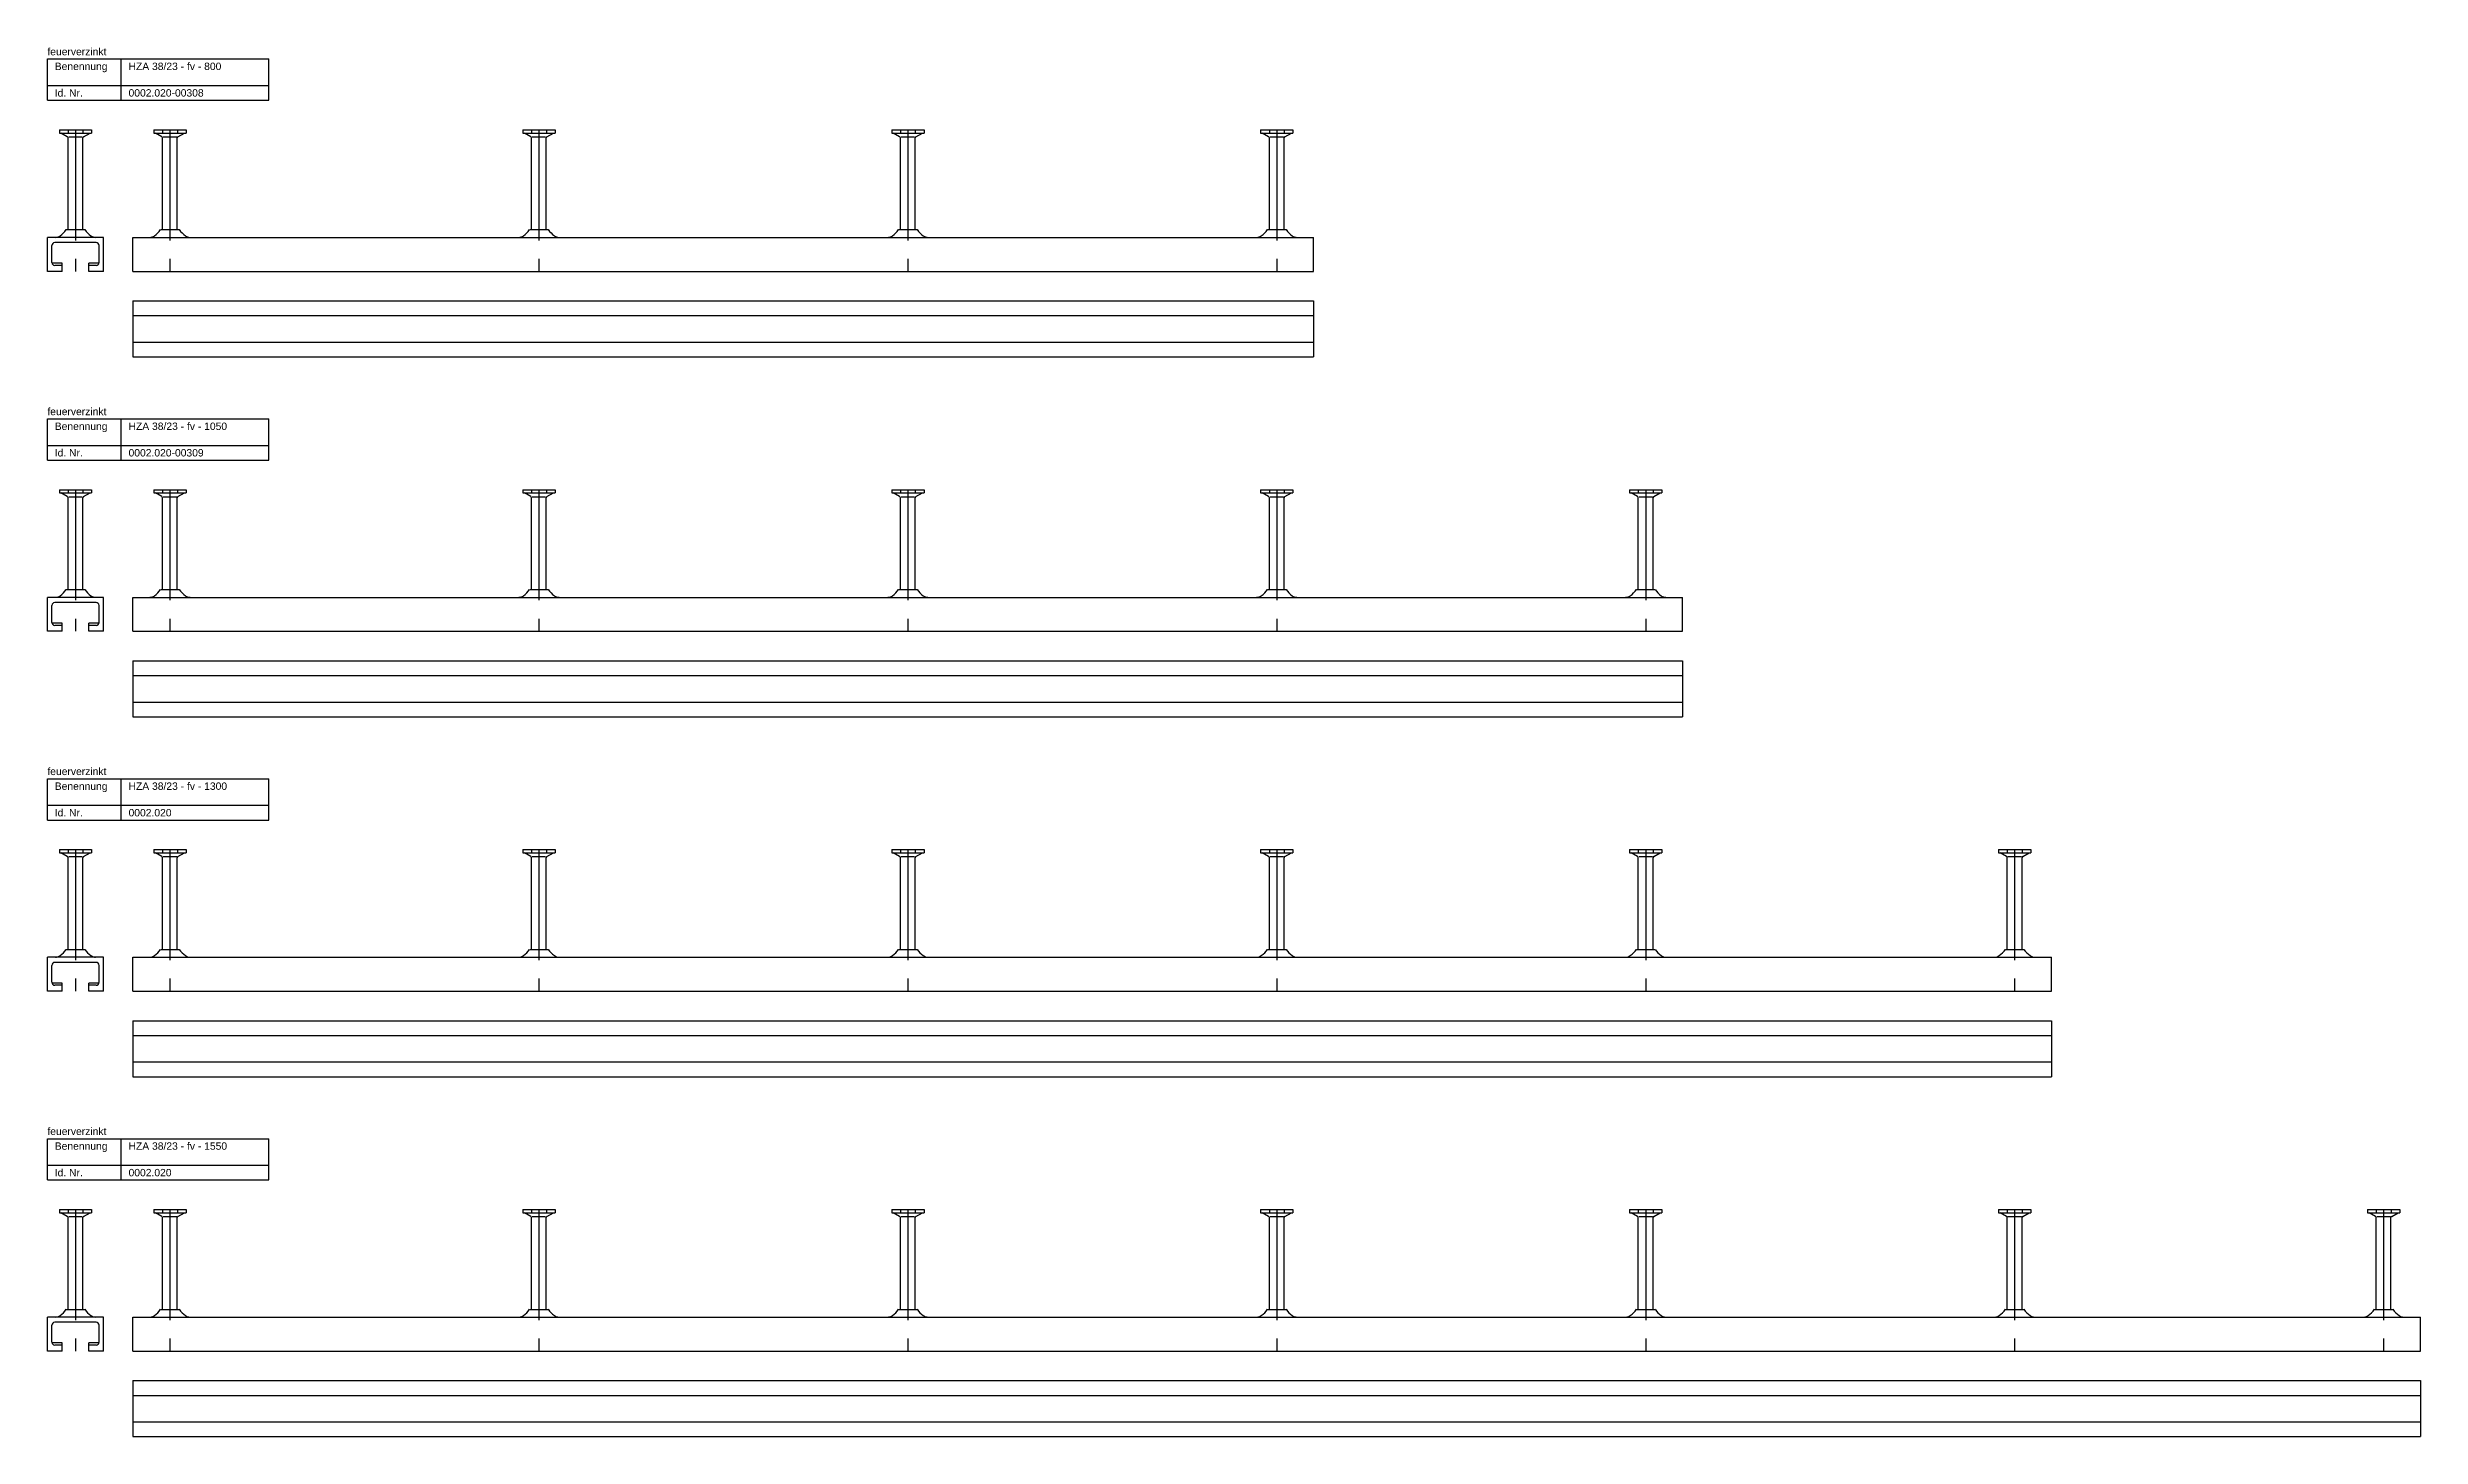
# Model space of a CAD drawing. Header units: millimetres. Extents: x -218 to 5910, y -4299 to 2743.
# Drawn here: x -218 to 1390, y 93 to 1035 of the extents above; entities that cross this region are included whole.
import ezdxf

# ---------------------------------------------------------------- set-up
doc = ezdxf.new("R2010")
doc.units = ezdxf.units.MM
doc.header["$LTSCALE"] = 10
doc.linetypes.add('MITTE2', pattern=[1.125, 0.75, -0.125, 0.125, -0.125])
doc.layers.add('HALFEN', color=2, linetype='CONTINUOUS')
doc.styles.add('ARIAL50', font='ARIAL.TTF', dxfattribs={"height": 5})

msp = doc.modelspace()

# ---------------------------------------------------------------- texts
at = {"layer": 'HALFEN', "style": 'ARIAL50'}
for s, p in [('feuerverzinkt', (-217.8, 1029.7)), ('Benennung', (-212.8, 1019.7)), ('HZA 38/23 - fv - 800', (-162.8, 1019.7)), ('Id. Nr.', (-212.8, 1001.7)), ('0002.020-00308', (-162.8, 1001.7)), ('feuerverzinkt', (-217.8, 785.7)), ('Benennung', (-212.8, 775.7)), ('HZA 38/23 - fv - 1050', (-162.8, 775.7)), ('Id. Nr.', (-212.8, 757.7)), ('0002.020-00309', (-162.8, 757.7)), ('feuerverzinkt', (-217.8, 541.7)), ('Benennung', (-212.8, 531.7)), ('HZA 38/23 - fv - 1300', (-162.8, 531.7)), ('Id. Nr.', (-212.8, 513.7)), ('0002.020', (-162.8, 513.7)), ('feuerverzinkt', (-217.8, 297.7)), ('Benennung', (-212.8, 287.7)), ('HZA 38/23 - fv - 1550', (-162.8, 287.7)), ('Id. Nr.', (-212.8, 269.7)), ('0002.020', (-162.8, 269.7))]:
    msp.add_text(s, height=5, dxfattribs=at).set_placement(p)

# ---------------------------------------------------------------- linework, layer by layer
at = {"layer": 'HALFEN'}
for p, q in [((-217.8, 1027.2), (-67.8, 1027.2)), ((-217.8, 999.2), (-217.8, 1027.2)), ((-167.8, 999.2), (-167.8, 1027.2)), ((-67.8, 999.2), (-67.8, 1027.2)), ((-217.8, 1009.2), (-67.8, 1009.2)), ((-217.8, 999.2), (-67.8, 999.2)), ((-209.7, 979.2), (-187.8, 979.2)), ((-209.7, 979.2), (-209.7, 977)), ((-209.7, 977), (-187.8, 977)), ((-204.3, 974.5), (-208.6, 977)), ((-203.8, 979.2), (-203.8, 977)), ((-203.8, 911.5), (-203.8, 973.7)), ((-194.2, 974.2), (-203.3, 974.2)), ((-193.8, 911.5), (-193.8, 973.7)), ((-193.7, 979.2), (-193.7, 977)), ((-193.3, 974.5), (-188.9, 977)), ((-187.8, 979.2), (-187.8, 977)), ((-145.7, 979.2), (-123.8, 979.2)), ((-145.7, 979.2), (-145.7, 977)), ((-145.7, 977), (-123.8, 977)), ((-140.3, 974.5), (-144.6, 977)), ((-139.8, 979.2), (-139.8, 977)), ((-139.8, 911.5), (-139.8, 973.7)), ((-130.2, 974.2), (-139.3, 974.2)), ((-129.8, 911.5), (-129.8, 973.7)), ((-129.7, 979.2), (-129.7, 977)), ((-129.3, 974.5), (-124.9, 977)), ((-123.8, 979.2), (-123.8, 977)), ((104.3, 979.2), (126.2, 979.2)), ((104.3, 979.2), (104.3, 977)), ((104.3, 977), (126.2, 977)), ((109.7, 974.5), (105.4, 977)), ((110.2, 979.2), (110.2, 977)), ((110.2, 911.5), (110.2, 973.7)), ((119.8, 974.2), (110.7, 974.2)), ((120.2, 911.5), (120.2, 973.7)), ((120.3, 979.2), (120.3, 977)), ((120.7, 974.5), (125.1, 977)), ((126.2, 979.2), (126.2, 977)), ((354.3, 979.2), (376.2, 979.2)), ((354.3, 979.2), (354.3, 977)), ((354.3, 977), (376.2, 977)), ((359.7, 974.5), (355.4, 977)), ((360.2, 979.2), (360.2, 977)), ((360.2, 911.5), (360.2, 973.7)), ((369.8, 974.2), (360.7, 974.2)), ((370.2, 911.5), (370.2, 973.7)), ((370.3, 979.2), (370.3, 977)), ((370.7, 974.5), (375.1, 977)), ((376.2, 979.2), (376.2, 977)), ((604.3, 979.2), (626.2, 979.2)), ((604.3, 979.2), (604.3, 977)), ((604.3, 977), (626.2, 977)), ((609.7, 974.5), (605.4, 977)), ((610.2, 979.2), (610.2, 977)), ((610.2, 911.5), (610.2, 973.7)), ((619.8, 974.2), (610.7, 974.2)), ((620.2, 911.5), (620.2, 973.7)), ((620.3, 979.2), (620.3, 977)), ((620.7, 974.5), (625.1, 977)), ((626.2, 979.2), (626.2, 977)), ((-179.8, 906.2), (-217.8, 906.2)), ((-217.8, 883.2), (-217.8, 906.2)), ((-214.8, 889.2), (-214.8, 900.7)), ((-184.8, 902.7), (-212.8, 902.7)), ((-205, 911.5), (-192.5, 911.5)), ((-182.8, 889.2), (-182.8, 900.7)), ((-179.8, 883.2), (-179.8, 906.2)), ((-159.8, 906.2), (640.2, 906.2)), ((-159.8, 883.2), (-159.8, 906.2)), ((-141, 911.5), (-128.5, 911.5)), ((109, 911.5), (121.5, 911.5)), ((359, 911.5), (371.5, 911.5)), ((609, 911.5), (621.5, 911.5)), ((640.2, 883.2), (640.2, 906.2)), ((-207.8, 888.7), (-214.7, 888.7)), ((-207.8, 887.2), (-212.8, 887.2)), ((-207.8, 883.2), (-207.8, 888.7)), ((-189.8, 883.2), (-189.8, 888.7)), ((-182.8, 888.7), (-189.8, 888.7)), ((-184.8, 887.2), (-189.8, 887.2)), ((-207.8, 883.2), (-217.8, 883.2)), ((-179.8, 883.2), (-189.8, 883.2)), ((-159.8, 883.2), (640.2, 883.2)), ((-159.8, 863.2), (640.2, 863.2)), ((-159.8, 863.2), (-159.8, 825.2)), ((-159.8, 853.2), (640.2, 853.2)), ((640.2, 863.2), (640.2, 825.2)), ((-159.8, 835.2), (640.2, 835.2)), ((-159.8, 825.2), (640.2, 825.2)), ((-217.8, 783.2), (-67.8, 783.2)), ((-217.8, 755.2), (-217.8, 783.2)), ((-167.8, 755.2), (-167.8, 783.2)), ((-67.8, 755.2), (-67.8, 783.2)), ((-217.8, 765.2), (-67.8, 765.2)), ((-217.8, 755.2), (-67.8, 755.2)), ((-209.7, 735.2), (-187.8, 735.2)), ((-209.7, 735.2), (-209.7, 733)), ((-209.7, 733), (-187.8, 733)), ((-204.3, 730.5), (-208.6, 733)), ((-203.8, 735.2), (-203.8, 733)), ((-203.8, 667.5), (-203.8, 729.7)), ((-194.2, 730.2), (-203.3, 730.2)), ((-193.8, 667.5), (-193.8, 729.7)), ((-193.7, 735.2), (-193.7, 733)), ((-193.3, 730.5), (-188.9, 733)), ((-187.8, 735.2), (-187.8, 733)), ((-145.7, 735.2), (-123.8, 735.2)), ((-145.7, 735.2), (-145.7, 733)), ((-145.7, 733), (-123.8, 733)), ((-140.3, 730.5), (-144.6, 733)), ((-139.8, 735.2), (-139.8, 733)), ((-139.8, 667.5), (-139.8, 729.7)), ((-130.2, 730.2), (-139.3, 730.2)), ((-129.8, 667.5), (-129.8, 729.7)), ((-129.7, 735.2), (-129.7, 733)), ((-129.3, 730.5), (-124.9, 733)), ((-123.8, 735.2), (-123.8, 733)), ((104.3, 735.2), (126.2, 735.2)), ((104.3, 735.2), (104.3, 733)), ((104.3, 733), (126.2, 733)), ((109.7, 730.5), (105.4, 733)), ((110.2, 735.2), (110.2, 733)), ((110.2, 667.5), (110.2, 729.7)), ((119.8, 730.2), (110.7, 730.2)), ((120.2, 667.5), (120.2, 729.7)), ((120.3, 735.2), (120.3, 733)), ((120.7, 730.5), (125.1, 733)), ((126.2, 735.2), (126.2, 733)), ((354.3, 735.2), (376.2, 735.2)), ((354.3, 735.2), (354.3, 733)), ((354.3, 733), (376.2, 733)), ((359.7, 730.5), (355.4, 733)), ((360.2, 735.2), (360.2, 733)), ((360.2, 667.5), (360.2, 729.7)), ((369.8, 730.2), (360.7, 730.2)), ((370.2, 667.5), (370.2, 729.7)), ((370.3, 735.2), (370.3, 733)), ((370.7, 730.5), (375.1, 733)), ((376.2, 735.2), (376.2, 733)), ((604.3, 735.2), (626.2, 735.2)), ((604.3, 735.2), (604.3, 733)), ((604.3, 733), (626.2, 733)), ((609.7, 730.5), (605.4, 733)), ((610.2, 735.2), (610.2, 733)), ((610.2, 667.5), (610.2, 729.7)), ((619.8, 730.2), (610.7, 730.2)), ((620.2, 667.5), (620.2, 729.7)), ((620.3, 735.2), (620.3, 733)), ((620.7, 730.5), (625.1, 733)), ((626.2, 735.2), (626.2, 733)), ((854.3, 735.2), (876.2, 735.2)), ((854.3, 735.2), (854.3, 733)), ((854.3, 733), (876.2, 733)), ((859.7, 730.5), (855.4, 733)), ((860.2, 735.2), (860.2, 733)), ((860.2, 667.5), (860.2, 729.7)), ((869.8, 730.2), (860.7, 730.2)), ((870.2, 667.5), (870.2, 729.7)), ((870.3, 735.2), (870.3, 733)), ((870.7, 730.5), (875.1, 733)), ((876.2, 735.2), (876.2, 733)), ((-179.8, 662.2), (-217.8, 662.2)), ((-217.8, 639.2), (-217.8, 662.2)), ((-205, 667.5), (-192.5, 667.5)), ((-179.8, 639.2), (-179.8, 662.2)), ((-159.8, 662.2), (890.2, 662.2)), ((-159.8, 639.2), (-159.8, 662.2)), ((-141, 667.5), (-128.5, 667.5)), ((109, 667.5), (121.5, 667.5)), ((359, 667.5), (371.5, 667.5)), ((609, 667.5), (621.5, 667.5)), ((859, 667.5), (871.5, 667.5)), ((890.2, 639.2), (890.2, 662.2)), ((-214.8, 645.2), (-214.8, 656.7)), ((-207.8, 644.7), (-214.7, 644.7)), ((-184.8, 658.7), (-212.8, 658.7)), ((-207.8, 643.2), (-212.8, 643.2)), ((-207.8, 639.2), (-207.8, 644.7)), ((-189.8, 639.2), (-189.8, 644.7)), ((-182.8, 644.7), (-189.8, 644.7)), ((-184.8, 643.2), (-189.8, 643.2)), ((-182.8, 645.2), (-182.8, 656.7)), ((-207.8, 639.2), (-217.8, 639.2)), ((-179.8, 639.2), (-189.8, 639.2)), ((-159.8, 639.2), (890.2, 639.2)), ((-159.8, 619.2), (890.2, 619.2)), ((-159.8, 619.2), (-159.8, 581.2)), ((890.2, 619.2), (890.2, 581.2)), ((-159.8, 609.2), (890.2, 609.2)), ((-159.8, 591.2), (890.2, 591.2)), ((-159.8, 581.2), (890.2, 581.2)), ((-217.8, 539.2), (-67.8, 539.2)), ((-217.8, 511.2), (-217.8, 539.2)), ((-167.8, 511.2), (-167.8, 539.2)), ((-67.8, 511.2), (-67.8, 539.2)), ((-217.8, 521.2), (-67.8, 521.2)), ((-217.8, 511.2), (-67.8, 511.2)), ((-209.7, 491.2), (-187.8, 491.2)), ((-209.7, 491.2), (-209.7, 489)), ((-209.7, 489), (-187.8, 489)), ((-204.3, 486.5), (-208.6, 489)), ((-203.8, 491.2), (-203.8, 489)), ((-203.8, 423.5), (-203.8, 485.7)), ((-194.2, 486.2), (-203.3, 486.2)), ((-193.8, 423.5), (-193.8, 485.7)), ((-193.7, 491.2), (-193.7, 489)), ((-193.3, 486.5), (-188.9, 489)), ((-187.8, 491.2), (-187.8, 489)), ((-145.7, 491.2), (-145.7, 489)), ((-145.7, 491.2), (-123.8, 491.2)), ((-145.7, 489), (-123.8, 489)), ((-140.3, 486.5), (-144.6, 489)), ((-139.8, 491.2), (-139.8, 489)), ((-139.8, 423.5), (-139.8, 485.7)), ((-130.2, 486.2), (-139.3, 486.2)), ((-129.8, 423.5), (-129.8, 485.7)), ((-129.7, 491.2), (-129.7, 489)), ((-129.3, 486.5), (-124.9, 489)), ((-123.8, 491.2), (-123.8, 489)), ((104.3, 491.2), (104.3, 489)), ((104.3, 491.2), (126.2, 491.2)), ((104.3, 489), (126.2, 489)), ((109.7, 486.5), (105.4, 489)), ((110.2, 491.2), (110.2, 489)), ((110.2, 423.5), (110.2, 485.7)), ((119.8, 486.2), (110.7, 486.2)), ((120.2, 423.5), (120.2, 485.7)), ((120.3, 491.2), (120.3, 489)), ((120.7, 486.5), (125.1, 489)), ((126.2, 491.2), (126.2, 489)), ((354.3, 491.2), (354.3, 489)), ((354.3, 491.2), (376.2, 491.2)), ((354.3, 489), (376.2, 489)), ((359.7, 486.5), (355.4, 489)), ((360.2, 491.2), (360.2, 489)), ((360.2, 423.5), (360.2, 485.7)), ((369.8, 486.2), (360.7, 486.2)), ((370.2, 423.5), (370.2, 485.7)), ((370.3, 491.2), (370.3, 489)), ((370.7, 486.5), (375.1, 489)), ((376.2, 491.2), (376.2, 489)), ((604.3, 491.2), (604.3, 489)), ((604.3, 491.2), (626.2, 491.2)), ((604.3, 489), (626.2, 489)), ((609.7, 486.5), (605.4, 489)), ((610.2, 491.2), (610.2, 489)), ((610.2, 423.5), (610.2, 485.7)), ((619.8, 486.2), (610.7, 486.2)), ((620.2, 423.5), (620.2, 485.7)), ((620.3, 491.2), (620.3, 489)), ((620.7, 486.5), (625.1, 489)), ((626.2, 491.2), (626.2, 489)), ((854.3, 491.2), (876.2, 491.2)), ((854.3, 491.2), (854.3, 489)), ((854.3, 489), (876.2, 489)), ((859.7, 486.5), (855.4, 489)), ((860.2, 491.2), (860.2, 489)), ((860.2, 423.5), (860.2, 485.7)), ((869.8, 486.2), (860.7, 486.2)), ((870.2, 423.5), (870.2, 485.7)), ((870.3, 491.2), (870.3, 489)), ((870.7, 486.5), (875.1, 489)), ((876.2, 491.2), (876.2, 489)), ((1104.3, 491.2), (1126.2, 491.2)), ((1104.3, 491.2), (1104.3, 489)), ((1104.3, 489), (1126.2, 489)), ((1109.7, 486.5), (1105.4, 489)), ((1110.2, 491.2), (1110.2, 489)), ((1110.2, 423.5), (1110.2, 485.7)), ((1119.8, 486.2), (1110.7, 486.2)), ((1120.2, 423.5), (1120.2, 485.7)), ((1120.3, 491.2), (1120.3, 489)), ((1120.7, 486.5), (1125.1, 489)), ((1126.2, 491.2), (1126.2, 489)), ((-179.8, 418.2), (-217.8, 418.2)), ((-217.8, 395.2), (-217.8, 418.2)), ((-205, 423.5), (-192.5, 423.5)), ((-179.8, 395.2), (-179.8, 418.2)), ((-159.8, 418.2), (1140.2, 418.2)), ((-159.8, 395.2), (-159.8, 418.2)), ((-141, 423.5), (-128.5, 423.5)), ((109, 423.5), (121.5, 423.5)), ((359, 423.5), (371.5, 423.5)), ((609, 423.5), (621.5, 423.5)), ((859, 423.5), (871.5, 423.5)), ((1109, 423.5), (1121.5, 423.5)), ((1140.2, 395.2), (1140.2, 418.2)), ((-214.8, 401.2), (-214.8, 412.7)), ((-184.8, 414.7), (-212.8, 414.7)), ((-182.8, 401.2), (-182.8, 412.7)), ((-207.8, 395.2), (-217.8, 395.2)), ((-207.8, 400.7), (-214.7, 400.7)), ((-207.8, 399.2), (-212.8, 399.2)), ((-207.8, 395.2), (-207.8, 400.7)), ((-182.8, 400.7), (-189.8, 400.7)), ((-189.8, 395.2), (-189.8, 400.7)), ((-184.8, 399.2), (-189.8, 399.2)), ((-179.8, 395.2), (-189.8, 395.2)), ((-159.8, 395.2), (1140.2, 395.2)), ((-159.8, 375.2), (1140.2, 375.2)), ((-159.8, 375.2), (-159.8, 337.2)), ((1140.2, 375.2), (1140.2, 337.2)), ((-159.8, 365.2), (1140.2, 365.2)), ((-159.8, 347.2), (1140.2, 347.2)), ((-159.8, 337.2), (1140.2, 337.2)), ((-217.8, 267.2), (-217.8, 295.2)), ((-217.8, 295.2), (-67.8, 295.2)), ((-167.8, 267.2), (-167.8, 295.2)), ((-67.8, 267.2), (-67.8, 295.2)), ((-217.8, 277.2), (-67.8, 277.2)), ((-217.8, 267.2), (-67.8, 267.2)), ((-209.7, 247.2), (-187.8, 247.2)), ((-209.7, 247.2), (-209.7, 245)), ((-209.7, 245), (-187.8, 245)), ((-204.3, 242.5), (-208.6, 245)), ((-203.8, 247.2), (-203.8, 245)), ((-203.8, 179.5), (-203.8, 241.7)), ((-194.2, 242.2), (-203.3, 242.2)), ((-193.8, 179.5), (-193.8, 241.7)), ((-193.7, 247.2), (-193.7, 245)), ((-193.3, 242.5), (-188.9, 245)), ((-187.8, 247.2), (-187.8, 245)), ((-145.7, 247.2), (-123.8, 247.2)), ((-145.7, 247.2), (-145.7, 245)), ((-145.7, 245), (-123.8, 245)), ((-140.3, 242.5), (-144.6, 245)), ((-139.8, 247.2), (-139.8, 245)), ((-139.8, 179.5), (-139.8, 241.7)), ((-130.2, 242.2), (-139.3, 242.2)), ((-129.8, 179.5), (-129.8, 241.7)), ((-129.7, 247.2), (-129.7, 245)), ((-129.3, 242.5), (-124.9, 245)), ((-123.8, 247.2), (-123.8, 245)), ((104.3, 247.2), (126.2, 247.2)), ((104.3, 247.2), (104.3, 245)), ((104.3, 245), (126.2, 245)), ((109.7, 242.5), (105.4, 245)), ((110.2, 247.2), (110.2, 245)), ((110.2, 179.5), (110.2, 241.7)), ((119.8, 242.2), (110.7, 242.2)), ((120.2, 179.5), (120.2, 241.7)), ((120.3, 247.2), (120.3, 245)), ((120.7, 242.5), (125.1, 245)), ((126.2, 247.2), (126.2, 245)), ((354.3, 247.2), (376.2, 247.2)), ((354.3, 247.2), (354.3, 245)), ((354.3, 245), (376.2, 245)), ((359.7, 242.5), (355.4, 245)), ((360.2, 247.2), (360.2, 245)), ((360.2, 179.5), (360.2, 241.7)), ((369.8, 242.2), (360.7, 242.2)), ((370.2, 179.5), (370.2, 241.7)), ((370.3, 247.2), (370.3, 245)), ((370.7, 242.5), (375.1, 245)), ((376.2, 247.2), (376.2, 245)), ((604.3, 247.2), (626.2, 247.2)), ((604.3, 247.2), (604.3, 245)), ((604.3, 245), (626.2, 245)), ((609.7, 242.5), (605.4, 245)), ((610.2, 247.2), (610.2, 245)), ((610.2, 179.5), (610.2, 241.7)), ((619.8, 242.2), (610.7, 242.2)), ((620.2, 179.5), (620.2, 241.7)), ((620.3, 247.2), (620.3, 245)), ((620.7, 242.5), (625.1, 245)), ((626.2, 247.2), (626.2, 245)), ((854.3, 247.2), (854.3, 245)), ((854.3, 247.2), (876.2, 247.2)), ((854.3, 245), (876.2, 245)), ((859.7, 242.5), (855.4, 245)), ((860.2, 247.2), (860.2, 245)), ((860.2, 179.5), (860.2, 241.7)), ((869.8, 242.2), (860.7, 242.2)), ((870.2, 179.5), (870.2, 241.7)), ((870.3, 247.2), (870.3, 245)), ((870.7, 242.5), (875.1, 245)), ((876.2, 247.2), (876.2, 245)), ((1104.3, 247.2), (1104.3, 245)), ((1104.3, 247.2), (1126.2, 247.2)), ((1104.3, 245), (1126.2, 245)), ((1109.7, 242.5), (1105.4, 245)), ((1110.2, 247.2), (1110.2, 245)), ((1110.2, 179.5), (1110.2, 241.7)), ((1119.8, 242.2), (1110.7, 242.2)), ((1120.2, 179.5), (1120.2, 241.7)), ((1120.3, 247.2), (1120.3, 245)), ((1120.7, 242.5), (1125.1, 245)), ((1126.2, 247.2), (1126.2, 245)), ((1354.3, 247.2), (1376.2, 247.2)), ((1354.3, 247.2), (1354.3, 245)), ((1354.3, 245), (1376.2, 245)), ((1359.7, 242.5), (1355.4, 245)), ((1360.2, 247.2), (1360.2, 245)), ((1360.2, 179.5), (1360.2, 241.7)), ((1369.8, 242.2), (1360.7, 242.2)), ((1370.2, 179.5), (1370.2, 241.7)), ((1370.3, 247.2), (1370.3, 245)), ((1370.7, 242.5), (1375.1, 245)), ((1376.2, 247.2), (1376.2, 245)), ((-205, 179.5), (-192.5, 179.5)), ((-141, 179.5), (-128.5, 179.5)), ((109, 179.5), (121.5, 179.5)), ((359, 179.5), (371.5, 179.5)), ((609, 179.5), (621.5, 179.5)), ((859, 179.5), (871.5, 179.5)), ((1109, 179.5), (1121.5, 179.5)), ((1359, 179.5), (1371.5, 179.5)), ((-217.8, 151.2), (-217.8, 174.2)), ((-179.8, 174.2), (-217.8, 174.2)), ((-214.8, 157.2), (-214.8, 168.7)), ((-184.8, 170.7), (-212.8, 170.7)), ((-182.8, 157.2), (-182.8, 168.7)), ((-179.8, 151.2), (-179.8, 174.2)), ((-159.8, 174.2), (1390.2, 174.2)), ((-159.8, 151.2), (-159.8, 174.2)), ((1390.2, 151.2), (1390.2, 174.2)), ((-207.8, 151.2), (-217.8, 151.2)), ((-207.8, 156.7), (-214.7, 156.7)), ((-207.8, 155.2), (-212.8, 155.2)), ((-207.8, 151.2), (-207.8, 156.7)), ((-189.8, 151.2), (-189.8, 156.7)), ((-182.8, 156.7), (-189.8, 156.7)), ((-184.8, 155.2), (-189.8, 155.2)), ((-179.8, 151.2), (-189.8, 151.2)), ((-159.8, 151.2), (1390.2, 151.2)), ((-159.8, 131.2), (1390.2, 131.2)), ((-159.8, 131.2), (-159.8, 93.2)), ((1390.2, 131.2), (1390.2, 93.2)), ((-159.8, 121.2), (1390.2, 121.2)), ((-159.8, 103.2), (1390.2, 103.2)), ((-159.8, 93.2), (1390.2, 93.2))]:
    msp.add_line(p, q, dxfattribs=at)
at = {"layer": 'HALFEN', "color": 1, "linetype": 'MITTE2', "ltscale": 10}
for p, q in [((-198.8, 979.2), (-198.8, 883.2)), ((-134.8, 979.2), (-134.8, 883.2)), ((115.2, 979.2), (115.2, 883.2)), ((365.2, 979.2), (365.2, 883.2)), ((615.2, 979.2), (615.2, 883.2)), ((-198.8, 735.2), (-198.8, 639.2)), ((-134.8, 735.2), (-134.8, 639.2)), ((115.2, 735.2), (115.2, 639.2)), ((365.2, 735.2), (365.2, 639.2)), ((615.2, 735.2), (615.2, 639.2)), ((865.2, 735.2), (865.2, 639.2)), ((-198.8, 491.2), (-198.8, 395.2)), ((-134.8, 491.2), (-134.8, 395.2)), ((115.2, 491.2), (115.2, 395.2)), ((365.2, 491.2), (365.2, 395.2)), ((615.2, 491.2), (615.2, 395.2)), ((865.2, 491.2), (865.2, 395.2)), ((1115.2, 491.2), (1115.2, 395.2)), ((-198.8, 247.2), (-198.8, 151.2)), ((-134.8, 247.2), (-134.8, 151.2)), ((115.2, 247.2), (115.2, 151.2)), ((365.2, 247.2), (365.2, 151.2)), ((615.2, 247.2), (615.2, 151.2)), ((865.2, 247.2), (865.2, 151.2)), ((1115.2, 247.2), (1115.2, 151.2)), ((1365.2, 247.2), (1365.2, 151.2))]:
    msp.add_line(p, q, dxfattribs=at)
at = {"layer": 'HALFEN'}
for centre, radius, start, end in [((-204.8, 973.7), 1, 0, 60), ((-192.8, 973.7), 1, 120, 180), ((-140.8, 973.7), 1, 0, 60), ((-128.8, 973.7), 1, 120, 180), ((109.2, 973.7), 1, 0, 60), ((121.2, 973.7), 1, 120, 180), ((359.2, 973.7), 1, 0, 60), ((371.2, 973.7), 1, 120, 180), ((609.2, 973.7), 1, 0, 60), ((621.2, 973.7), 1, 120, 180), ((-212.8, 900.7), 2, 90, 180), ((-212.4, 911.8), 5.54, 270, 305.3444), ((-219.3, 921.5), 17.4, 305.3444, 325.0185), ((-178.2, 921.5), 17.4, 214.9815, 234.6556), ((-185.1, 911.8), 5.54, 234.6556, 270), ((-184.8, 900.7), 2, 0, 90), ((-148.4, 911.8), 5.54, 270, 305.3444), ((-155.3, 921.5), 17.4, 305.3444, 325.0185), ((-114.2, 921.5), 17.4, 214.9815, 234.6556), ((-121.1, 911.8), 5.54, 234.6556, 270), ((101.6, 911.8), 5.54, 270, 305.3444), ((94.7, 921.5), 17.4, 305.3444, 325.0185), ((135.8, 921.5), 17.4, 214.9815, 234.6556), ((128.9, 911.8), 5.54, 234.6556, 270), ((351.6, 911.8), 5.54, 270, 305.3444), ((344.7, 921.5), 17.4, 305.3444, 325.0185), ((385.8, 921.5), 17.4, 214.9815, 234.6556), ((378.9, 911.8), 5.54, 234.6556, 270), ((601.6, 911.8), 5.54, 270, 305.3444), ((594.7, 921.5), 17.4, 305.3444, 325.0185), ((635.8, 921.5), 17.4, 214.9815, 234.6556), ((628.9, 911.8), 5.54, 234.6556, 270), ((-212.8, 889.2), 2, 180, 270), ((-184.8, 889.2), 2, 270, 0), ((-204.8, 729.7), 1, 0, 60), ((-192.8, 729.7), 1, 120, 180), ((-140.8, 729.7), 1, 0, 60), ((-128.8, 729.7), 1, 120, 180), ((109.2, 729.7), 1, 0, 60), ((121.2, 729.7), 1, 120, 180), ((359.2, 729.7), 1, 0, 60), ((371.2, 729.7), 1, 120, 180), ((609.2, 729.7), 1, 0, 60), ((621.2, 729.7), 1, 120, 180), ((859.2, 729.7), 1, 0, 60), ((871.2, 729.7), 1, 120, 180), ((-212.4, 667.8), 5.54, 270, 305.3444), ((-219.3, 677.5), 17.4, 305.3444, 325.0185), ((-178.2, 677.5), 17.4, 214.9815, 234.6556), ((-185.1, 667.8), 5.54, 234.6556, 270), ((-148.4, 667.8), 5.54, 270, 305.3444), ((-155.3, 677.5), 17.4, 305.3444, 325.0185), ((-114.2, 677.5), 17.4, 214.9815, 234.6556), ((-121.1, 667.8), 5.54, 234.6556, 270), ((101.6, 667.8), 5.54, 270, 305.3444), ((94.7, 677.5), 17.4, 305.3444, 325.0185), ((135.8, 677.5), 17.4, 214.9815, 234.6556), ((128.9, 667.8), 5.54, 234.6556, 270), ((351.6, 667.8), 5.54, 270, 305.3444), ((344.7, 677.5), 17.4, 305.3444, 325.0185), ((385.8, 677.5), 17.4, 214.9815, 234.6556), ((378.9, 667.8), 5.54, 234.6556, 270), ((601.6, 667.8), 5.54, 270, 305.3444), ((594.7, 677.5), 17.4, 305.3444, 325.0185), ((635.8, 677.5), 17.4, 214.9815, 234.6556), ((628.9, 667.8), 5.54, 234.6556, 270), ((851.6, 667.8), 5.54, 270, 305.3444), ((844.7, 677.5), 17.4, 305.3444, 325.0185), ((885.8, 677.5), 17.4, 214.9815, 234.6556), ((878.9, 667.8), 5.54, 234.6556, 270), ((-212.8, 656.7), 2, 90, 180), ((-212.8, 645.2), 2, 180, 270), ((-184.8, 656.7), 2, 0, 90), ((-184.8, 645.2), 2, 270, 0), ((-204.8, 485.7), 1, 0, 60), ((-192.8, 485.7), 1, 120, 180), ((-140.8, 485.7), 1, 0, 60), ((-128.8, 485.7), 1, 120, 180), ((109.2, 485.7), 1, 0, 60), ((121.2, 485.7), 1, 120, 180), ((359.2, 485.7), 1, 0, 60), ((371.2, 485.7), 1, 120, 180), ((609.2, 485.7), 1, 0, 60), ((621.2, 485.7), 1, 120, 180), ((859.2, 485.7), 1, 0, 60), ((871.2, 485.7), 1, 120, 180), ((1109.2, 485.7), 1, 0, 60), ((1121.2, 485.7), 1, 120, 180), ((-212.4, 423.8), 5.54, 270, 305.3444), ((-219.3, 433.5), 17.4, 305.3444, 325.0185), ((-178.2, 433.5), 17.4, 214.9815, 234.6556), ((-185.1, 423.8), 5.54, 234.6556, 270), ((-148.4, 423.8), 5.54, 270, 305.3444), ((-155.3, 433.5), 17.4, 305.3444, 325.0185), ((-114.2, 433.5), 17.4, 214.9815, 234.6556), ((-121.1, 423.8), 5.54, 234.6556, 270), ((101.6, 423.8), 5.54, 270, 305.3444), ((94.7, 433.5), 17.4, 305.3444, 325.0185), ((135.8, 433.5), 17.4, 214.9815, 234.6556), ((128.9, 423.8), 5.54, 234.6556, 270), ((351.6, 423.8), 5.54, 270, 305.3444), ((344.7, 433.5), 17.4, 305.3444, 325.0185), ((385.8, 433.5), 17.4, 214.9815, 234.6556), ((378.9, 423.8), 5.54, 234.6556, 270), ((601.6, 423.8), 5.54, 270, 305.3444), ((594.7, 433.5), 17.4, 305.3444, 325.0185), ((635.8, 433.5), 17.4, 214.9815, 234.6556), ((628.9, 423.8), 5.54, 234.6556, 270), ((851.6, 423.8), 5.54, 270, 305.3444), ((844.7, 433.5), 17.4, 305.3444, 325.0185), ((885.8, 433.5), 17.4, 214.9815, 234.6556), ((878.9, 423.8), 5.54, 234.6556, 270), ((1101.6, 423.8), 5.54, 270, 305.3444), ((1094.7, 433.5), 17.4, 305.3444, 325.0185), ((1135.8, 433.5), 17.4, 214.9815, 234.6556), ((1128.9, 423.8), 5.54, 234.6556, 270), ((-212.8, 412.7), 2, 90, 180), ((-184.8, 412.7), 2, 0, 90), ((-212.8, 401.2), 2, 180, 270), ((-184.8, 401.2), 2, 270, 0), ((-204.8, 241.7), 1, 0, 60), ((-192.8, 241.7), 1, 120, 180), ((-140.8, 241.7), 1, 0, 60), ((-128.8, 241.7), 1, 120, 180), ((109.2, 241.7), 1, 0, 60), ((121.2, 241.7), 1, 120, 180), ((359.2, 241.7), 1, 0, 60), ((371.2, 241.7), 1, 120, 180), ((609.2, 241.7), 1, 0, 60), ((621.2, 241.7), 1, 120, 180), ((859.2, 241.7), 1, 0, 60), ((871.2, 241.7), 1, 120, 180), ((1109.2, 241.7), 1, 0, 60), ((1121.2, 241.7), 1, 120, 180), ((1359.2, 241.7), 1, 0, 60), ((1371.2, 241.7), 1, 120, 180), ((-219.3, 189.5), 17.4, 305.3444, 325.0185), ((-178.2, 189.5), 17.4, 214.9815, 234.6556), ((-155.3, 189.5), 17.4, 305.3444, 325.0185), ((-114.2, 189.5), 17.4, 214.9815, 234.6556), ((94.7, 189.5), 17.4, 305.3444, 325.0185), ((135.8, 189.5), 17.4, 214.9815, 234.6556), ((344.7, 189.5), 17.4, 305.3444, 325.0185), ((385.8, 189.5), 17.4, 214.9815, 234.6556), ((594.7, 189.5), 17.4, 305.3444, 325.0185), ((635.8, 189.5), 17.4, 214.9815, 234.6556), ((844.7, 189.5), 17.4, 305.3444, 325.0185), ((885.8, 189.5), 17.4, 214.9815, 234.6556), ((1094.7, 189.5), 17.4, 305.3444, 325.0185), ((1135.8, 189.5), 17.4, 214.9815, 234.6556), ((1344.7, 189.5), 17.4, 305.3444, 325.0185), ((1385.8, 189.5), 17.4, 214.9815, 234.6556), ((-212.8, 168.7), 2, 90, 180), ((-212.4, 179.8), 5.54, 270, 305.3444), ((-185.1, 179.8), 5.54, 234.6556, 270), ((-184.8, 168.7), 2, 0, 90), ((-148.4, 179.8), 5.54, 270, 305.3444), ((-121.1, 179.8), 5.54, 234.6556, 270), ((101.6, 179.8), 5.54, 270, 305.3444), ((128.9, 179.8), 5.54, 234.6556, 270), ((351.6, 179.8), 5.54, 270, 305.3444), ((378.9, 179.8), 5.54, 234.6556, 270), ((601.6, 179.8), 5.54, 270, 305.3444), ((628.9, 179.8), 5.54, 234.6556, 270), ((851.6, 179.8), 5.54, 270, 305.3444), ((878.9, 179.8), 5.54, 234.6556, 270), ((1101.6, 179.8), 5.54, 270, 305.3444), ((1128.9, 179.8), 5.54, 234.6556, 270), ((1351.6, 179.8), 5.54, 270, 305.3444), ((1378.9, 179.8), 5.54, 234.6556, 270), ((-212.8, 157.2), 2, 180, 270), ((-184.8, 157.2), 2, 270, 0)]:
    msp.add_arc(centre, radius, start, end, dxfattribs=at)

msp.set_redraw_order([(e.dxf.handle, doc.entitydb.next_handle()) for e in msp.query("TEXT MTEXT ATTDEF DIMENSION ARC_DIMENSION")])  # texts and dimensions are drawn at this point

doc.saveas('drawing.dxf')
